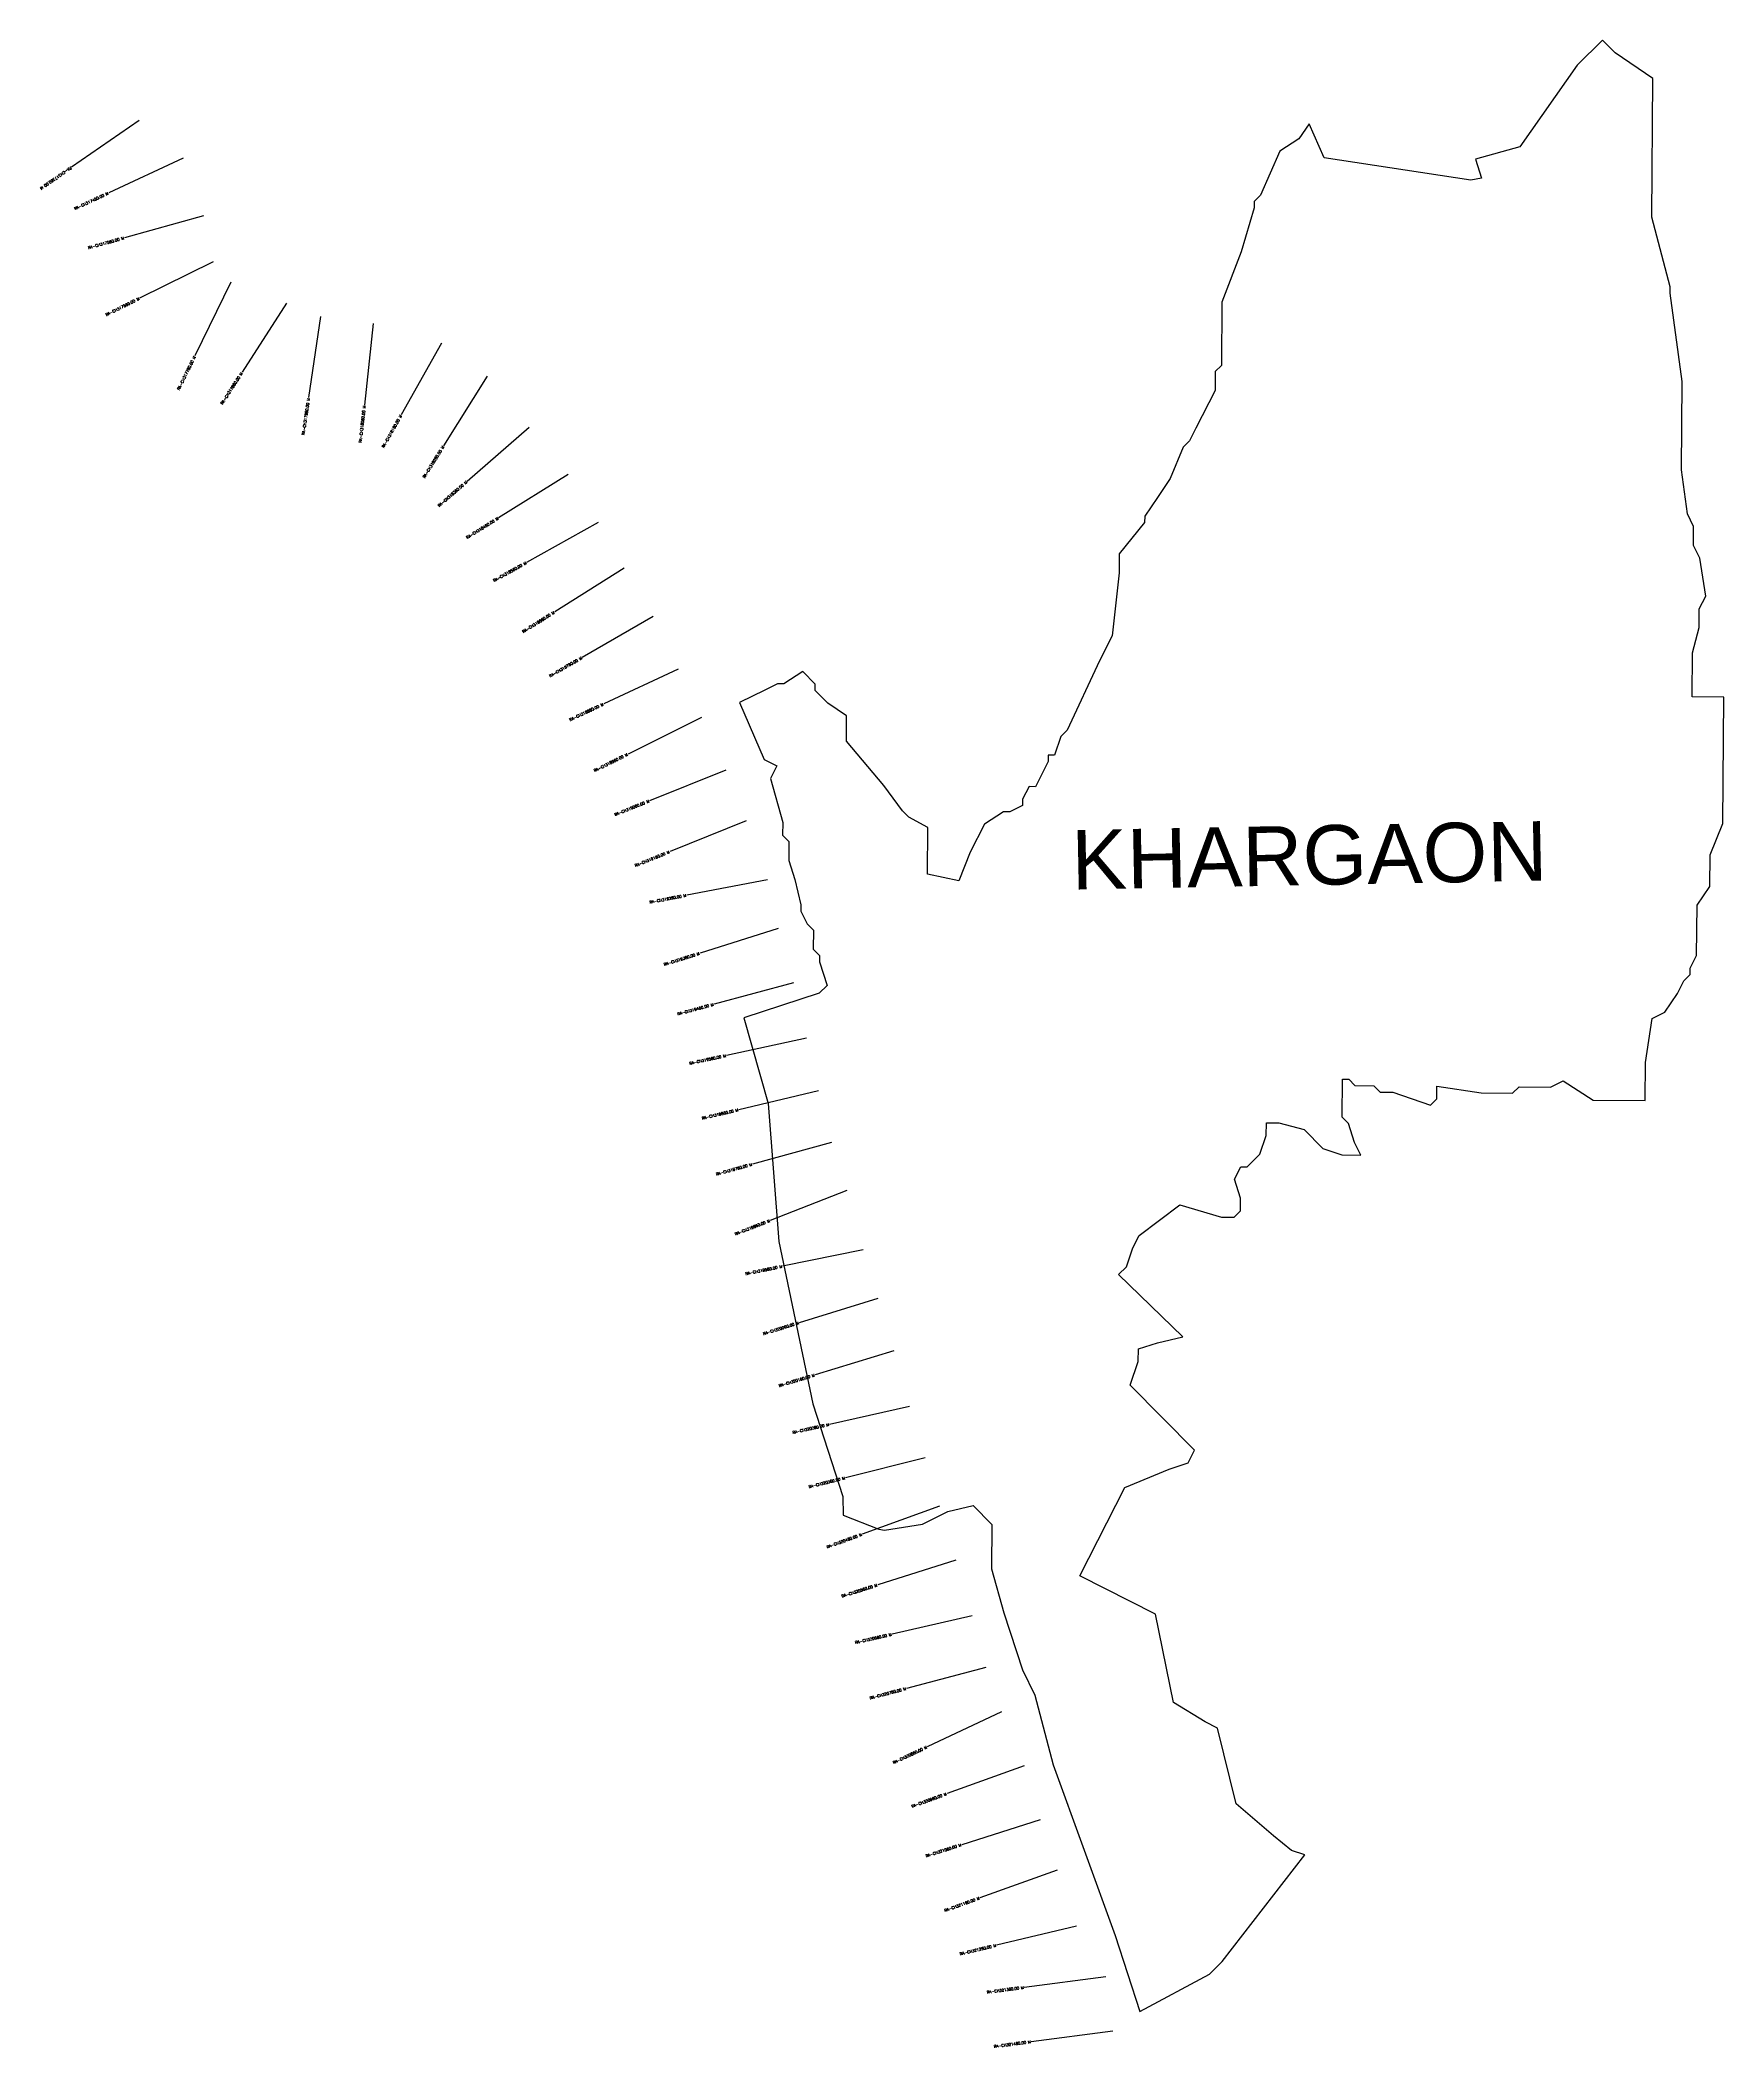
# Model space of a CAD drawing. Header units: metres. Extents: x 286359 to 289434, y 1999636 to 2003304.
import ezdxf
from ezdxf.enums import TextEntityAlignment as Align

# ---------------------------------------------------------------- set-up
doc = ezdxf.new("R2010")
doc.units = ezdxf.units.M
doc.header["$MEASUREMENT"] = 0
for name, color, linetype in [('CS', 134, 'Continuous'), ('CSMark', 6, 'Continuous'), ('VILLAGE BOUNDRY', 10, 'Continuous'), ('VILLAGE NAME', 250, 'Continuous')]:
    doc.layers.add(name, color=color, linetype=linetype)
doc.styles.get("Standard").update_dxf_attribs({"font": 'simplex.shx'})

msp = doc.modelspace()

# ---------------------------------------------------------------- linework, layer by layer
at = {"layer": 'CS'}
for p, q in [((286539.8, 2003157.3), (286416.7, 2003071.6)), ((286620.2, 2003088.3), (286484.3, 2003024.8)), ((286657.8, 2002982.6), (286513.2, 2002942.7)), ((286675.3, 2002898.8), (286540.9, 2002832.3)), ((286707.7, 2002861.9), (286641.9, 2002727.1)), ((286809.2, 2002823.2), (286727.9, 2002697.1)), ((286871.2, 2002799.2), (286849.5, 2002650.8)), ((286967.6, 2002786.1), (286951.3, 2002637)), ((287092.3, 2002750.3), (287018.8, 2002619.5)), ((287175.6, 2002690.1), (287096.1, 2002562.9)), ((287252.3, 2002596), (287138.9, 2002497.8)), ((287323.6, 2002510.6), (287196.4, 2002431)), ((287378.6, 2002422.7), (287247.6, 2002349.6)), ((287426, 2002339.1), (287299, 2002259.3)), ((287479.1, 2002251.1), (287349.2, 2002176.1)), ((287524.3, 2002154.9), (287388.6, 2002091.1)), ((287567.2, 2002066.4), (287432.9, 2001999.6)), ((287611.4, 2001970.2), (287472.2, 2001914.2)), ((287648.7, 2001877.5), (287509.6, 2001821.4)), ((287687.4, 2001769.7), (287540.1, 2001741.6)), ((287707.4, 2001680.8), (287564.4, 2001635.7)), ((287734.9, 2001581.4), (287590, 2001542.4)), ((287759.2, 2001480.5), (287612.6, 2001448.9)), ((287781, 2001384.5), (287635.1, 2001349.9)), ((287804.8, 2001290.2), (287660.2, 2001250.3)), ((287832.4, 2001202.3), (287692.7, 2001147.7)), ((287862.2, 2001093.7), (287715.2, 2001063.8)), ((287888.9, 2001005.2), (287745.6, 2000960.8)), ((287918.2, 2000909.1), (287774.7, 2000865.5)), ((287947.3, 2000807.6), (287800.9, 2000775)), ((287975.4, 2000713.7), (287829.9, 2000677.5)), ((288001.8, 2000625.4), (287860.8, 2000574.3)), ((288031.9, 2000526.9), (287888.9, 2000481.7)), ((288061.5, 2000425.1), (287915.2, 2000391.7)), ((288086.4, 2000330.9), (287941.4, 2000292.5)), ((288115.3, 2000249.9), (287979.6, 2000186)), ((288156.7, 2000151.2), (288015.6, 2000100.4)), ((288185.5, 2000052.5), (288042.5, 2000007.2)), ((288217, 1999960.7), (288075.8, 1999909.9)), ((288251.9, 1999858.4), (288106.1, 1999823.4)), ((288305.5, 1999765.5), (288156.7, 1999746.4)), ((288318.2, 1999666.3), (288169.5, 1999647.2))]:
    msp.add_line(p, q, dxfattribs=at)
at = {"layer": 'VILLAGE BOUNDRY'}
msp.add_lwpolyline([(289378.9, 2002380.5), (289379.1, 2002415.1), (289367.8, 2002438.2), (289356.9, 2002518.9), (289358.1, 2002680.3), (289336.3, 2002841.8), (289336.3, 2002853.4), (289302.7, 2002980.4), (289304.6, 2003233.9), (289235.8, 2003280.6), (289212.9, 2003303.8), (289166.5, 2003258), (289061.6, 2003109), (288980.8, 2003086.5), (288992.1, 2003051.9), (288972.3, 2003048.3), (288704.2, 2003088.6), (288677, 2003151), (288658.3, 2003123.6), (288623.6, 2003100.8), (288588.4, 2003020.3), (288576.8, 2003008.9), (288576.7, 2002997.4), (288553.1, 2002916.9), (288517.8, 2002824.9), (288516.9, 2002709.7), (288505.3, 2002698.2), (288505.1, 2002663.7), (288470, 2002594.8), (288458.3, 2002571.8), (288446.7, 2002560.4), (288423.2, 2002502.9), (288399.9, 2002468.5), (288376.6, 2002434.1), (288376.5, 2002422.6), (288329.9, 2002365.3), (288329.7, 2002330.7), (288317.3, 2002215.6), (288293.9, 2002169.6), (288235.3, 2002043.3), (288223.7, 2002031.8), (288211.9, 2001997.4), (288200.4, 2001997.4), (288200.3, 2001985.9), (288176.9, 2001940), (288165.4, 2001940.1), (288153.7, 2001917.1), (288153.6, 2001905.6), (288130.5, 2001894.2), (288119, 2001894.3), (288084.2, 2001871.5), (288058.1, 2001820.4), (288037.3, 2001768.1), (287979.8, 2001780.1), (287980.4, 2001865.4), (287946, 2001884.1), (287934.5, 2001895.7), (287900.3, 2001942.1), (287831.7, 2002023.2), (287832.1, 2002069.4), (287797.7, 2002092.6), (287774.8, 2002115.9), (287774.9, 2002127.4), (287752, 2002150.6), (287717.3, 2002127.9), (287705.7, 2002127.9), (287682.6, 2002116.6), (287636.3, 2002093.9), (287681.7, 2001989.8), (287704.6, 2001978.1), (287692.9, 2001955.1), (287715.4, 2001874.3), (287715.2, 2001851.2), (287726.6, 2001839.6), (287726.4, 2001805), (287737.6, 2001770.4), (287748.8, 2001724.2), (287748.8, 2001712.7), (287760.1, 2001689.5), (287771.6, 2001677.9), (287771.3, 2001643.3), (287782.7, 2001631.7), (287782.6, 2001620.2), (287796.7, 2001576.9), (287782.2, 2001562.6), (287644.7, 2001517.8), (287688.6, 2001361.2), (287708.5, 2001109.3), (287770.4, 2000812.5), (287825.2, 2000643.1), (287825.6, 2000609), (287891.1, 2000583.3), (287901.6, 2000582), (287970.9, 2000593), (288017.2, 2000615.7), (288063.3, 2000626.9), (288097.7, 2000592.1), (288097, 2000511.4), (288119.5, 2000430.5), (288153.3, 2000326.5), (288176, 2000280.3), (288209.6, 2000153.2), (288322.6, 1999841.2), (288367.6, 1999702.5), (288494.9, 1999770.7), (288518.1, 1999793.6), (288669.4, 1999988.4), (288644.9, 1999996.8), (288612.1, 2000023.4), (288543.4, 2000081.5), (288509.8, 2000220.1), (288486.8, 2000231.8), (288429.5, 2000266.8), (288396.1, 2000428.4), (288258.3, 2000498.6), (288340.2, 2000659.4), (288421.1, 2000693.4), (288455.8, 2000704.6), (288467.5, 2000727.6), (288350.2, 2000846.6), (288365, 2000889.7), (288365.2, 2000912.8), (288399.8, 2000924), (288446, 2000935.2), (288329, 2001048.7), (288343.2, 2001062.8), (288355, 2001097.3), (288366.7, 2001120.2), (288440.5, 2001176.1), (288516.8, 2001153.7), (288539.8, 2001153.5), (288551.4, 2001164.9), (288551.6, 2001188), (288540.4, 2001222.7), (288552, 2001245.6), (288563.6, 2001245.5), (288586.8, 2001268.4), (288598.6, 2001302.9), (288598.8, 2001325.9), (288621.8, 2001325.8), (288667.8, 2001313.9), (288702.1, 2001279.1), (288736.6, 2001267.3), (288771.2, 2001267), (288759.9, 2001290.2), (288748.6, 2001324.8), (288737.1, 2001336.5), (288737.7, 2001405.6), (288749.2, 2001405.5), (288760.6, 2001393.9), (288795.2, 2001393.6), (288806.7, 2001382), (288829.7, 2001381.8), (288898.7, 2001358.3), (288910.3, 2001369.7), (288910.5, 2001392.8), (288991, 2001380.6), (289048.7, 2001380.2), (289060.3, 2001391.6), (289117.9, 2001391.2), (289141.1, 2001402.6), (289196, 2001367.6), (289290.6, 2001366.9), (289291.1, 2001436), (289303.3, 2001516.6), (289326.4, 2001528), (289349.7, 2001562.4), (289361.4, 2001585.3), (289373, 2001596.8), (289373.1, 2001608.3), (289384.8, 2001631.3), (289385.5, 2001723.5), (289408.8, 2001757.9), (289409.3, 2001815.5), (289432.7, 2001872.9), (289434.4, 2002103.4), (289376.8, 2002103.9), (289377.4, 2002184.6), (289389.3, 2002230.6), (289389.6, 2002265.1), (289401.3, 2002288.1), (289390.3, 2002357.3)], close=True, dxfattribs=at)

# ---------------------------------------------------------------- texts
at = {"layer": 'CSMark'}
msp.add_text('RA-CH317360.00 M', height=5, rotation=214.8049, dxfattribs=at).set_placement((286415.8, 2003071.1), align=Align.MIDDLE_LEFT)
for s, rotation, p in [('RA-CH317460.00 M', 25.0861, (286483.4, 2003024.3)), ('RA-CH317560.00 M', 15.4357, (286512.2, 2002942.4)), ('RA-CH317660.00 M', 26.3149, (286540, 2002831.8)), ('RA-CH317760.00 M', 63.9688, (286641.4, 2002726.2)), ('RA-CH317860.00 M', 57.2129, (286727.4, 2002696.2)), ('RA-CH317960.00 M', 81.676, (286849.4, 2002649.8)), ('RA-CH318060.00 M', 83.7781, (286951.2, 2002636)), ('RA-CH318160.00 M', 60.6563, (287018.3, 2002618.7)), ('RA-CH318260.00 M', 58.0254, (287095.6, 2002562)), ('RA-CH318360.00 M', 40.8972, (287138.2, 2002497.2)), ('RA-CH318460.00 M', 32.0317, (287195.6, 2002430.5)), ('RA-CH318560.00 M', 29.1858, (287246.7, 2002349.1)), ('RA-CH318660.00 M', 32.1422, (287298.1, 2002258.8)), ('RA-CH318760.00 M', 29.9874, (287348.4, 2002175.6)), ('RA-CH318860.00 M', 25.1553, (287387.6, 2002090.7)), ('RA-CH318960.00 M', 26.4192, (287432, 2001999.2)), ('RA-CH319060.00 M', 21.8896, (287471.3, 2001913.9)), ('RA-CH319160.00 M', 21.9793, (287508.7, 2001821)), ('RA-CH319260.00 M', 10.7776, (287539.1, 2001741.5)), ('RA-CH319360.00 M', 17.5274, (287563.4, 2001635.4)), ('RA-CH319460.00 M', 15.0552, (287589, 2001542.2)), ('RA-CH319560.00 M', 12.1706, (287611.6, 2001448.7)), ('RA-CH319660.00 M', 13.3309, (287634.1, 2001349.7)), ('RA-CH319760.00 M', 15.4575, (287659.2, 2001250)), ('RA-CH319860.00 M', 21.3622, (287691.8, 2001147.3)), ('RA-CH319960.00 M', 11.522, (287714.2, 2001063.6)), ('RA-CH320060.00 M', 17.2155, (287744.7, 2000960.5)), ('RA-CH320160.00 M', 16.9149, (287773.7, 2000865.2)), ('RA-CH320260.00 M', 12.5625, (287799.9, 2000774.8)), ('RA-CH320360.00 M', 13.9663, (287828.9, 2000677.2)), ('RA-CH320460.00 M', 19.9383, (287859.9, 2000573.9)), ('RA-CH320560.00 M', 17.5487, (287887.9, 2000481.4)), ('RA-CH320660.00 M', 12.8621, (287914.2, 2000391.4)), ('RA-CH320760.00 M', 14.8297, (287940.5, 2000292.3)), ('RA-CH320860.00 M', 25.1867, (287978.7, 2000185.6)), ('RA-CH320960.00 M', 19.8218, (288014.7, 2000100)), ('RA-CH321060.00 M', 17.5841, (288041.5, 2000006.9)), ('RA-CH321160.00 M', 19.783, (288074.9, 1999909.6)), ('RA-CH321260.00 M', 13.4885, (288105.1, 1999823.2)), ('RA-CH321360.00 M', 7.3238, (288155.7, 1999746.3)), ('RA-CH321460.00 M', 7.3238, (288168.5, 1999647.1))]:
    msp.add_text(s, height=5, rotation=rotation, dxfattribs=at).set_placement(p, align=Align.MIDDLE_RIGHT)
at = {"layer": 'VILLAGE NAME', "insert": (288241.7, 2001860.6), "char_height": 108.748, "attachment_point": 1, "rotation": 1.1028}
msp.add_mtext_dynamic_manual_height_columns('{\\fArial|b0|i0|c0|p34;KHARGAON}', width=726.929, gutter_width=543.7, heights=[0], dxfattribs=at)

doc.saveas('drawing.dxf')
